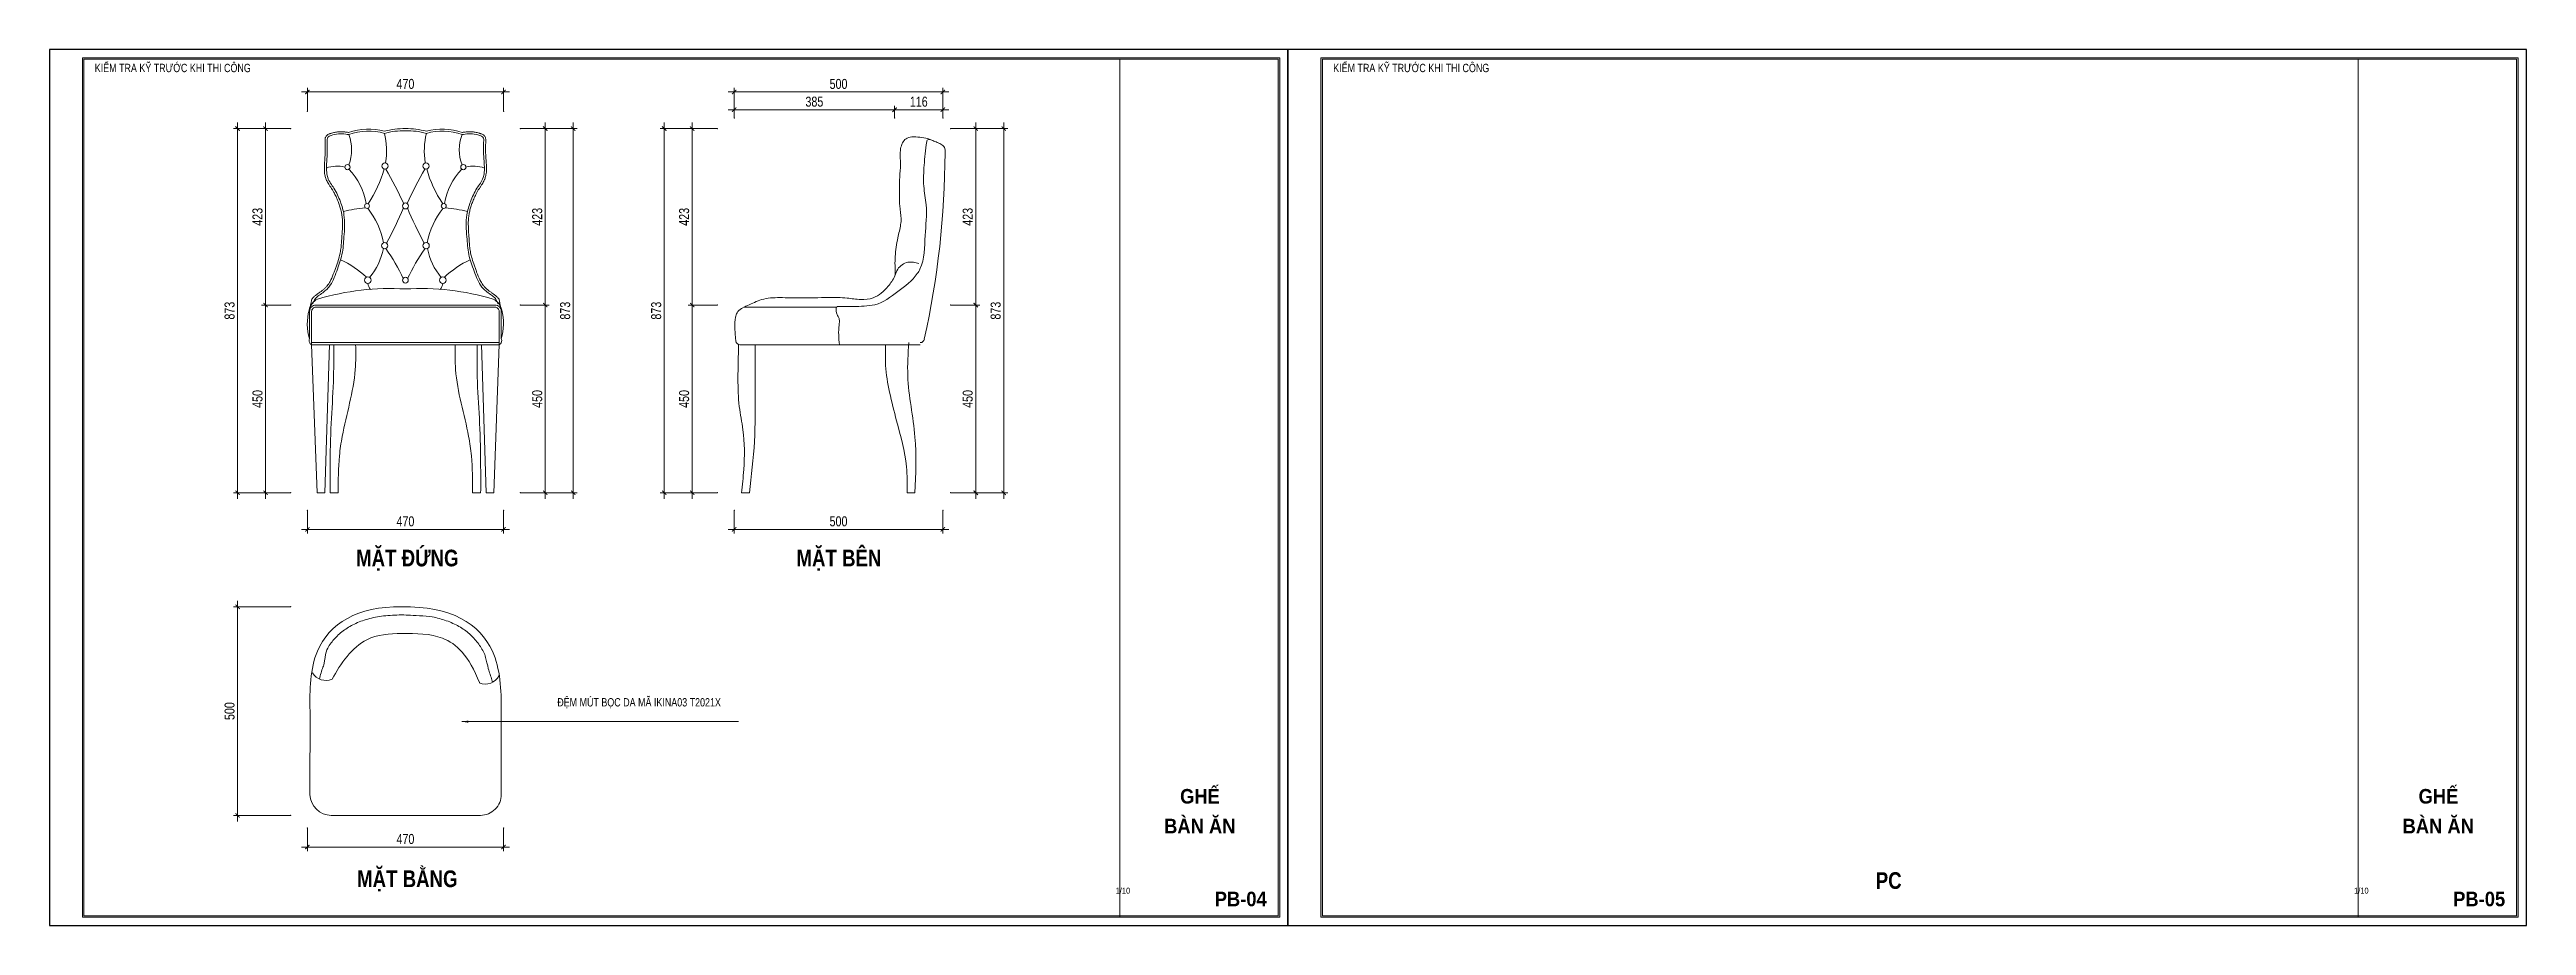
# Model space of a CAD drawing. Header units: millimetres. Extents: x 1589010 to 1594949, y -584021 to -581921.
import ezdxf
from ezdxf.enums import TextEntityAlignment as Align

# ---------------------------------------------------------------- set-up
doc = ezdxf.new("R2010")
doc.units = ezdxf.units.MM
doc.header["$LTSCALE"] = 100
doc.header["$MEASUREMENT"] = 0
doc.layers.get('0').update_dxf_attribs({"lineweight": 13})
doc.layers.add('DWGshare.com_Defpoints_DWGshare.com', color=7, linetype='Continuous', lineweight=13, plot=False)
for name, color, linetype, lineweight in [('DWGshare.com_IKINA -  KICHTHUOC_DWGshare.com', 8, 'Continuous', 13), ('DWGshare.com_IKINA - TEXT_DWGshare.com', 7, 'Continuous', 20), ('DWGshare.com_KICHTHUOC_DWGshare.com', 8, 'Continuous', 13), ('DWGshare.com_NOITHAT_DWGshare.com', 255, 'Continuous', 13)]:
    doc.layers.add(name, color=color, linetype=linetype, lineweight=lineweight)
doc.layers.add('DWGshare.com_IN NHANH_DWGshare.com', color=4, linetype='Continuous')
doc.styles.add('IKINA 1', font='CN-Arial.ttf', dxfattribs={"width": 0.8})
doc.styles.add('IKINA 2', font='arial.ttf', dxfattribs={"width": 0.8})
doc.styles.add('IKINA 3', font='arialbd.ttf', dxfattribs={"width": 0.9})
doc.dimstyles.new('D1-12', dxfattribs={"dimscale": 0.12, "dimtxt": 200, "dimasz": 80, "dimexe": 0.1, "dimexo": 0, "dimgap": 60, "dimtad": 1, "dimdec": 0, "dimzin": 0, "dimdsep": 46, "dimtxsty": 'IKINA 1', "dimblk": 'LTT1', "dimcen": 100, "dimdle": 1.5, "dimclrd": 256, "dimclre": 256, "dimclrt": 7, "dimadec": 0, "dimazin": 0, "dimtfac": 1, "dimtdec": 0, "dimtix": 1, "dimtmove": 2, "dimatfit": 3, "dimfxl": 1, "dimtolj": 1, "dimtzin": 0, "dimlwd": -1, "dimlwe": -1, "dimarcsym": 0})
doc.dimstyles.new('D1-20', dxfattribs={"dimscale": 0.2, "dimtxt": 200, "dimasz": 80, "dimexe": 0.18, "dimexo": 0, "dimgap": 60, "dimtad": 1, "dimdec": 0, "dimzin": 0, "dimdsep": 46, "dimtxsty": 'IKINA 1', "dimblk": 'LTT1', "dimcen": 100, "dimdle": 1.5, "dimclrd": 256, "dimclre": 256, "dimclrt": 7, "dimadec": 0, "dimazin": 0, "dimtfac": 1, "dimtdec": 0, "dimtix": 1, "dimtmove": 2, "dimatfit": 3, "dimfxl": 1, "dimtolj": 1, "dimtzin": 0, "dimlwd": -1, "dimlwe": -1, "dimarcsym": 0})

msp = doc.modelspace()

# ---------------------------------------------------------------- texts
at = {"style": 'IKINA 3', "width": 0.8}
for s, p in [('MẶT ĐỨNG', (1589867.8, -583159.9)), ('MẶT BÊN', (1590902.8, -583159.9)), ('MẶT BẰNG', (1589867.8, -583928.9)), ('PC', (1593420, -583933.1))]:
    msp.add_text(s, height=40, dxfattribs=at).set_placement(p, align=Align.CENTER)
at = {"layer": 'DWGshare.com_IKINA - TEXT_DWGshare.com', "char_height": 20, "width": 553.576, "attachment_point": 1, "style": 'IKINA 1'}
for s, insert in [('KIỂM TRA KỸ TRƯỚC KHI THI CÔNG', (1589118.3, -581955)), ('KIỂM TRA KỸ TRƯỚC KHI THI CÔNG', (1592088, -581955)), ('ĐỆM MÚT BỌC DA MÃ IKINA03 T2021X', (1590227.4, -583475.8))]:
    msp.add_mtext(s, dxfattribs=dict(at, insert=insert))

# ---------------------------------------------------------------- blocks, each defined once
blk = doc.blocks.new('KHUNG A4 1-100')
h = blk.add_hatch(color=256)
h.paths.add_polyline_path([(825, 20766), (29462, 20766), (29462, 234), (825, 234)], flags=16)
h.paths.add_polyline_path([(29498, 199), (789, 199), (789, 20801), (29498, 20801)])
blk.add_line((25662, 20766), (25662, 199))
for points in [[(29498, 199), (789, 199), (789, 20801), (29498, 20801)], [(825, 20766), (29462, 20766), (29462, 234), (825, 234)]]:
    blk.add_lwpolyline(points, close=True)
at = {"layer": 'DWGshare.com_Defpoints_DWGshare.com'}
blk.add_lwpolyline([(0, 21000), (29697, 21000), (29697, 0), (0, 0)], close=True, dxfattribs=at)
blk = doc.blocks.new('LTT1')
at = {"layer": 'DWGshare.com_KICHTHUOC_DWGshare.com'}
for p, q in [((-1.5, 0), (1.5, 0)), ((0, -1), (0, 1))]:
    blk.add_line(p, q, dxfattribs=at)
at = {"layer": 'DWGshare.com_KICHTHUOC_DWGshare.com', "color": 2, "const_width": 0.25}
blk.add_lwpolyline([(-0.53, -0.53), (0.53, 0.53)], dxfattribs=at)
blk = doc.blocks.new('*D2')
at = {"layer": 'DWGshare.com_Defpoints_DWGshare.com', "color": 0, "transparency": 16777216}
for p in [(1589587.9, -582110.4), (1589527.9, -582533.5), (1589587.9, -582533.5)]:
    blk.add_point(p, dxfattribs=at)
at = {"layer": 'DWGshare.com_IKINA -  KICHTHUOC_DWGshare.com', "transparency": 16777216}
for p, q in [((1589587.9, -582110.4), (1589527.9, -582110.4)), ((1589527.9, -582120), (1589527.9, -582523.9)), ((1589587.9, -582533.5), (1589527.9, -582533.5))]:
    blk.add_line(p, q, dxfattribs=at)
at = {"layer": 'DWGshare.com_IKINA -  KICHTHUOC_DWGshare.com', "transparency": 16777216, "xscale": 9.6, "yscale": 9.6, "zscale": 9.6}
for p, rotation in [((1589527.9, -582110.4), 90), ((1589527.9, -582533.5), 270)]:
    blk.add_blockref('LTT1', p, dxfattribs=dict(at, rotation=rotation))
at = {"layer": 'DWGshare.com_IKINA -  KICHTHUOC_DWGshare.com', "color": 7, "transparency": 16777216, "insert": (1589508.7, -582321.9), "char_height": 24, "attachment_point": 5, "rotation": 90, "style": 'IKINA 1'}
blk.add_mtext('\\A1;423', dxfattribs=at)
blk = doc.blocks.new('*D3')
at = {"layer": 'DWGshare.com_Defpoints_DWGshare.com', "color": 0, "transparency": 16777216}
for p in [(1589587.9, -582533.5), (1589527.9, -582983.5), (1589587.9, -582983.5)]:
    blk.add_point(p, dxfattribs=at)
at = {"layer": 'DWGshare.com_IKINA -  KICHTHUOC_DWGshare.com', "transparency": 16777216}
for p, q in [((1589587.9, -582533.5), (1589527.9, -582533.5)), ((1589527.9, -582543.1), (1589527.9, -582973.9)), ((1589587.9, -582983.5), (1589527.9, -582983.5))]:
    blk.add_line(p, q, dxfattribs=at)
at = {"layer": 'DWGshare.com_IKINA -  KICHTHUOC_DWGshare.com', "transparency": 16777216, "xscale": 9.6, "yscale": 9.6, "zscale": 9.6}
for p, rotation in [((1589527.9, -582533.5), 90), ((1589527.9, -582983.5), 270)]:
    blk.add_blockref('LTT1', p, dxfattribs=dict(at, rotation=rotation))
at = {"layer": 'DWGshare.com_IKINA -  KICHTHUOC_DWGshare.com', "color": 7, "transparency": 16777216, "insert": (1589508.7, -582758.5), "char_height": 24, "attachment_point": 5, "rotation": 90, "style": 'IKINA 1'}
blk.add_mtext('\\A1;450', dxfattribs=at)
blk = doc.blocks.new('*D4')
at = {"layer": 'DWGshare.com_Defpoints_DWGshare.com', "color": 0, "transparency": 16777216}
for p in [(1589587.9, -582110.4), (1589460.9, -582983.5), (1589587.9, -582983.5)]:
    blk.add_point(p, dxfattribs=at)
at = {"layer": 'DWGshare.com_IKINA -  KICHTHUOC_DWGshare.com', "transparency": 16777216}
for p, q in [((1589587.9, -582110.4), (1589460.9, -582110.4)), ((1589460.9, -582120), (1589460.9, -582973.9)), ((1589587.9, -582983.5), (1589460.9, -582983.5))]:
    blk.add_line(p, q, dxfattribs=at)
at = {"layer": 'DWGshare.com_IKINA -  KICHTHUOC_DWGshare.com', "transparency": 16777216, "xscale": 9.6, "yscale": 9.6, "zscale": 9.6}
for p, rotation in [((1589460.9, -582110.4), 90), ((1589460.9, -582983.5), 270)]:
    blk.add_blockref('LTT1', p, dxfattribs=dict(at, rotation=rotation))
at = {"layer": 'DWGshare.com_IKINA -  KICHTHUOC_DWGshare.com', "color": 7, "transparency": 16777216, "insert": (1589441.7, -582546.9), "char_height": 24, "attachment_point": 5, "rotation": 90, "style": 'IKINA 1'}
blk.add_mtext('\\A1;873', dxfattribs=at)
blk = doc.blocks.new('*D5')
at = {"layer": 'DWGshare.com_Defpoints_DWGshare.com', "color": 0, "transparency": 16777216}
for p in [(1590138.6, -582110.4), (1590138.6, -582533.5), (1590198.6, -582533.5)]:
    blk.add_point(p, dxfattribs=at)
at = {"layer": 'DWGshare.com_IKINA -  KICHTHUOC_DWGshare.com', "transparency": 16777216}
for p, q in [((1590138.6, -582110.4), (1590198.6, -582110.4)), ((1590198.6, -582120), (1590198.6, -582523.9)), ((1590138.6, -582533.5), (1590198.6, -582533.5))]:
    blk.add_line(p, q, dxfattribs=at)
at = {"layer": 'DWGshare.com_IKINA -  KICHTHUOC_DWGshare.com', "transparency": 16777216, "xscale": 9.6, "yscale": 9.6, "zscale": 9.6}
for p, rotation in [((1590198.6, -582110.4), 90), ((1590198.6, -582533.5), 270)]:
    blk.add_blockref('LTT1', p, dxfattribs=dict(at, rotation=rotation))
at = {"layer": 'DWGshare.com_IKINA -  KICHTHUOC_DWGshare.com', "color": 7, "transparency": 16777216, "insert": (1590179.4, -582321.9), "char_height": 24, "attachment_point": 5, "rotation": 90, "style": 'IKINA 1'}
blk.add_mtext('\\A1;423', dxfattribs=at)
blk = doc.blocks.new('*D6')
at = {"layer": 'DWGshare.com_Defpoints_DWGshare.com', "color": 0, "transparency": 16777216}
for p in [(1590138.6, -582533.5), (1590138.6, -582983.5), (1590198.6, -582983.5)]:
    blk.add_point(p, dxfattribs=at)
at = {"layer": 'DWGshare.com_IKINA -  KICHTHUOC_DWGshare.com', "transparency": 16777216}
for p, q in [((1590138.6, -582533.5), (1590198.6, -582533.5)), ((1590198.6, -582543.1), (1590198.6, -582973.9)), ((1590138.6, -582983.5), (1590198.6, -582983.5))]:
    blk.add_line(p, q, dxfattribs=at)
at = {"layer": 'DWGshare.com_IKINA -  KICHTHUOC_DWGshare.com', "transparency": 16777216, "xscale": 9.6, "yscale": 9.6, "zscale": 9.6}
for p, rotation in [((1590198.6, -582533.5), 90), ((1590198.6, -582983.5), 270)]:
    blk.add_blockref('LTT1', p, dxfattribs=dict(at, rotation=rotation))
at = {"layer": 'DWGshare.com_IKINA -  KICHTHUOC_DWGshare.com', "color": 7, "transparency": 16777216, "insert": (1590179.4, -582758.5), "char_height": 24, "attachment_point": 5, "rotation": 90, "style": 'IKINA 1'}
blk.add_mtext('\\A1;450', dxfattribs=at)
blk = doc.blocks.new('*D7')
at = {"layer": 'DWGshare.com_Defpoints_DWGshare.com', "color": 0, "transparency": 16777216}
for p in [(1590138.6, -582110.4), (1590138.6, -582983.5), (1590265.6, -582983.5)]:
    blk.add_point(p, dxfattribs=at)
at = {"layer": 'DWGshare.com_IKINA -  KICHTHUOC_DWGshare.com', "transparency": 16777216}
for p, q in [((1590138.6, -582110.4), (1590265.6, -582110.4)), ((1590265.6, -582120), (1590265.6, -582973.9)), ((1590138.6, -582983.5), (1590265.6, -582983.5))]:
    blk.add_line(p, q, dxfattribs=at)
at = {"layer": 'DWGshare.com_IKINA -  KICHTHUOC_DWGshare.com', "transparency": 16777216, "xscale": 9.6, "yscale": 9.6, "zscale": 9.6}
for p, rotation in [((1590265.6, -582110.4), 90), ((1590265.6, -582983.5), 270)]:
    blk.add_blockref('LTT1', p, dxfattribs=dict(at, rotation=rotation))
at = {"layer": 'DWGshare.com_IKINA -  KICHTHUOC_DWGshare.com', "color": 7, "transparency": 16777216, "insert": (1590246.4, -582546.9), "char_height": 24, "attachment_point": 5, "rotation": 90, "style": 'IKINA 1'}
blk.add_mtext('\\A1;873', dxfattribs=at)
blk = doc.blocks.new('*D8')
at = {"layer": 'DWGshare.com_Defpoints_DWGshare.com', "color": 0, "transparency": 16777216}
for p in [(1590610.9, -582110.4), (1590550.9, -582533.5), (1590610.9, -582533.5)]:
    blk.add_point(p, dxfattribs=at)
at = {"layer": 'DWGshare.com_IKINA -  KICHTHUOC_DWGshare.com', "transparency": 16777216}
for p, q in [((1590610.9, -582110.4), (1590550.9, -582110.4)), ((1590550.9, -582120), (1590550.9, -582523.9)), ((1590610.9, -582533.5), (1590550.9, -582533.5))]:
    blk.add_line(p, q, dxfattribs=at)
at = {"layer": 'DWGshare.com_IKINA -  KICHTHUOC_DWGshare.com', "transparency": 16777216, "xscale": 9.6, "yscale": 9.6, "zscale": 9.6}
for p, rotation in [((1590550.9, -582110.4), 90), ((1590550.9, -582533.5), 270)]:
    blk.add_blockref('LTT1', p, dxfattribs=dict(at, rotation=rotation))
at = {"layer": 'DWGshare.com_IKINA -  KICHTHUOC_DWGshare.com', "color": 7, "transparency": 16777216, "insert": (1590531.7, -582321.9), "char_height": 24, "attachment_point": 5, "rotation": 90, "style": 'IKINA 1'}
blk.add_mtext('\\A1;423', dxfattribs=at)
blk = doc.blocks.new('*D9')
at = {"layer": 'DWGshare.com_Defpoints_DWGshare.com', "color": 0, "transparency": 16777216}
for p in [(1590610.9, -582533.5), (1590550.9, -582983.5), (1590610.9, -582983.5)]:
    blk.add_point(p, dxfattribs=at)
at = {"layer": 'DWGshare.com_IKINA -  KICHTHUOC_DWGshare.com', "transparency": 16777216}
for p, q in [((1590610.9, -582533.5), (1590550.9, -582533.5)), ((1590550.9, -582543.1), (1590550.9, -582973.9)), ((1590610.9, -582983.5), (1590550.9, -582983.5))]:
    blk.add_line(p, q, dxfattribs=at)
at = {"layer": 'DWGshare.com_IKINA -  KICHTHUOC_DWGshare.com', "transparency": 16777216, "xscale": 9.6, "yscale": 9.6, "zscale": 9.6}
for p, rotation in [((1590550.9, -582533.5), 90), ((1590550.9, -582983.5), 270)]:
    blk.add_blockref('LTT1', p, dxfattribs=dict(at, rotation=rotation))
at = {"layer": 'DWGshare.com_IKINA -  KICHTHUOC_DWGshare.com', "color": 7, "transparency": 16777216, "insert": (1590531.7, -582758.5), "char_height": 24, "attachment_point": 5, "rotation": 90, "style": 'IKINA 1'}
blk.add_mtext('\\A1;450', dxfattribs=at)
blk = doc.blocks.new('*D10')
at = {"layer": 'DWGshare.com_Defpoints_DWGshare.com', "color": 0, "transparency": 16777216}
for p in [(1590610.9, -582110.4), (1590483.9, -582983.5), (1590610.9, -582983.5)]:
    blk.add_point(p, dxfattribs=at)
at = {"layer": 'DWGshare.com_IKINA -  KICHTHUOC_DWGshare.com', "transparency": 16777216}
for p, q in [((1590610.9, -582110.4), (1590483.9, -582110.4)), ((1590483.9, -582120), (1590483.9, -582973.9)), ((1590610.9, -582983.5), (1590483.9, -582983.5))]:
    blk.add_line(p, q, dxfattribs=at)
at = {"layer": 'DWGshare.com_IKINA -  KICHTHUOC_DWGshare.com', "transparency": 16777216, "xscale": 9.6, "yscale": 9.6, "zscale": 9.6}
for p, rotation in [((1590483.9, -582110.4), 90), ((1590483.9, -582983.5), 270)]:
    blk.add_blockref('LTT1', p, dxfattribs=dict(at, rotation=rotation))
at = {"layer": 'DWGshare.com_IKINA -  KICHTHUOC_DWGshare.com', "color": 7, "transparency": 16777216, "insert": (1590464.7, -582546.9), "char_height": 24, "attachment_point": 5, "rotation": 90, "style": 'IKINA 1'}
blk.add_mtext('\\A1;873', dxfattribs=at)
blk = doc.blocks.new('*D11')
at = {"layer": 'DWGshare.com_Defpoints_DWGshare.com', "color": 0, "transparency": 16777216}
for p in [(1591170.9, -582110.4), (1591170.9, -582533.5), (1591230.9, -582533.5)]:
    blk.add_point(p, dxfattribs=at)
at = {"layer": 'DWGshare.com_IKINA -  KICHTHUOC_DWGshare.com', "transparency": 16777216}
for p, q in [((1591170.9, -582110.4), (1591230.9, -582110.4)), ((1591230.9, -582120), (1591230.9, -582523.9)), ((1591170.9, -582533.5), (1591230.9, -582533.5))]:
    blk.add_line(p, q, dxfattribs=at)
at = {"layer": 'DWGshare.com_IKINA -  KICHTHUOC_DWGshare.com', "transparency": 16777216, "xscale": 9.6, "yscale": 9.6, "zscale": 9.6}
for p, rotation in [((1591230.9, -582110.4), 90), ((1591230.9, -582533.5), 270)]:
    blk.add_blockref('LTT1', p, dxfattribs=dict(at, rotation=rotation))
at = {"layer": 'DWGshare.com_IKINA -  KICHTHUOC_DWGshare.com', "color": 7, "transparency": 16777216, "insert": (1591211.7, -582321.9), "char_height": 24, "attachment_point": 5, "rotation": 90, "style": 'IKINA 1'}
blk.add_mtext('\\A1;423', dxfattribs=at)
blk = doc.blocks.new('*D12')
at = {"layer": 'DWGshare.com_Defpoints_DWGshare.com', "color": 0, "transparency": 16777216}
for p in [(1591170.9, -582533.5), (1591170.9, -582983.5), (1591230.9, -582983.5)]:
    blk.add_point(p, dxfattribs=at)
at = {"layer": 'DWGshare.com_IKINA -  KICHTHUOC_DWGshare.com', "transparency": 16777216}
for p, q in [((1591170.9, -582533.5), (1591230.9, -582533.5)), ((1591230.9, -582543.1), (1591230.9, -582973.9)), ((1591170.9, -582983.5), (1591230.9, -582983.5))]:
    blk.add_line(p, q, dxfattribs=at)
at = {"layer": 'DWGshare.com_IKINA -  KICHTHUOC_DWGshare.com', "transparency": 16777216, "xscale": 9.6, "yscale": 9.6, "zscale": 9.6}
for p, rotation in [((1591230.9, -582533.5), 90), ((1591230.9, -582983.5), 270)]:
    blk.add_blockref('LTT1', p, dxfattribs=dict(at, rotation=rotation))
at = {"layer": 'DWGshare.com_IKINA -  KICHTHUOC_DWGshare.com', "color": 7, "transparency": 16777216, "insert": (1591211.7, -582758.5), "char_height": 24, "attachment_point": 5, "rotation": 90, "style": 'IKINA 1'}
blk.add_mtext('\\A1;450', dxfattribs=at)
blk = doc.blocks.new('*D13')
at = {"layer": 'DWGshare.com_Defpoints_DWGshare.com', "color": 0, "transparency": 16777216}
for p in [(1591170.9, -582110.4), (1591170.9, -582983.5), (1591297.9, -582983.5)]:
    blk.add_point(p, dxfattribs=at)
at = {"layer": 'DWGshare.com_IKINA -  KICHTHUOC_DWGshare.com', "transparency": 16777216}
for p, q in [((1591170.9, -582110.4), (1591297.9, -582110.4)), ((1591297.9, -582120), (1591297.9, -582973.9)), ((1591170.9, -582983.5), (1591297.9, -582983.5))]:
    blk.add_line(p, q, dxfattribs=at)
at = {"layer": 'DWGshare.com_IKINA -  KICHTHUOC_DWGshare.com', "transparency": 16777216, "xscale": 9.6, "yscale": 9.6, "zscale": 9.6}
for p, rotation in [((1591297.9, -582110.4), 90), ((1591297.9, -582983.5), 270)]:
    blk.add_blockref('LTT1', p, dxfattribs=dict(at, rotation=rotation))
at = {"layer": 'DWGshare.com_IKINA -  KICHTHUOC_DWGshare.com', "color": 7, "transparency": 16777216, "insert": (1591278.7, -582546.9), "char_height": 24, "attachment_point": 5, "rotation": 90, "style": 'IKINA 1'}
blk.add_mtext('\\A1;873', dxfattribs=at)
blk = doc.blocks.new('*D14')
at = {"layer": 'DWGshare.com_Defpoints_DWGshare.com', "color": 0, "transparency": 16777216}
for p in [(1590098.5, -582022.6), (1589628.1, -582068.6), (1590098.5, -582068.6)]:
    blk.add_point(p, dxfattribs=at)
at = {"layer": 'DWGshare.com_IKINA -  KICHTHUOC_DWGshare.com', "transparency": 16777216}
for p, q in [((1589628.1, -582068.6), (1589628.1, -582022.6)), ((1589637.7, -582022.6), (1590088.9, -582022.6)), ((1590098.5, -582068.6), (1590098.5, -582022.6))]:
    blk.add_line(p, q, dxfattribs=at)
at = {"layer": 'DWGshare.com_IKINA -  KICHTHUOC_DWGshare.com', "transparency": 16777216, "xscale": 9.6, "yscale": 9.6, "zscale": 9.6, "rotation": 180}
blk.add_blockref('LTT1', (1589628.1, -582022.6), dxfattribs=at)
at = {"layer": 'DWGshare.com_IKINA -  KICHTHUOC_DWGshare.com', "transparency": 16777216, "xscale": 9.6, "yscale": 9.6, "zscale": 9.6}
blk.add_blockref('LTT1', (1590098.5, -582022.6), dxfattribs=at)
at = {"layer": 'DWGshare.com_IKINA -  KICHTHUOC_DWGshare.com', "color": 7, "transparency": 16777216, "insert": (1589863.3, -582003.4), "char_height": 24, "attachment_point": 5, "style": 'IKINA 1'}
blk.add_mtext('\\A1;470', dxfattribs=at)
blk = doc.blocks.new('*D15')
at = {"layer": 'DWGshare.com_Defpoints_DWGshare.com', "color": 0, "transparency": 16777216}
for p in [(1589628.1, -583025.3), (1590098.5, -583025.3), (1590098.5, -583071.3)]:
    blk.add_point(p, dxfattribs=at)
at = {"layer": 'DWGshare.com_IKINA -  KICHTHUOC_DWGshare.com', "transparency": 16777216}
for p, q in [((1589628.1, -583025.3), (1589628.1, -583071.3)), ((1590098.5, -583025.3), (1590098.5, -583071.3)), ((1589637.7, -583071.3), (1590088.9, -583071.3))]:
    blk.add_line(p, q, dxfattribs=at)
at = {"layer": 'DWGshare.com_IKINA -  KICHTHUOC_DWGshare.com', "transparency": 16777216, "xscale": 9.6, "yscale": 9.6, "zscale": 9.6, "rotation": 180}
blk.add_blockref('LTT1', (1589628.1, -583071.3), dxfattribs=at)
at = {"layer": 'DWGshare.com_IKINA -  KICHTHUOC_DWGshare.com', "transparency": 16777216, "xscale": 9.6, "yscale": 9.6, "zscale": 9.6}
blk.add_blockref('LTT1', (1590098.5, -583071.3), dxfattribs=at)
at = {"layer": 'DWGshare.com_IKINA -  KICHTHUOC_DWGshare.com', "color": 7, "transparency": 16777216, "insert": (1589863.3, -583052.1), "char_height": 24, "attachment_point": 5, "style": 'IKINA 1'}
blk.add_mtext('\\A1;470', dxfattribs=at)
blk = doc.blocks.new('*D16')
at = {"layer": 'DWGshare.com_Defpoints_DWGshare.com', "color": 0, "transparency": 16777216}
for p in [(1590651.6, -582085.1), (1591036.3, -582065.1), (1591036.3, -582085.1)]:
    blk.add_point(p, dxfattribs=at)
at = {"layer": 'DWGshare.com_IKINA -  KICHTHUOC_DWGshare.com', "transparency": 16777216}
for p, q in [((1590651.6, -582085.1), (1590651.6, -582065.1)), ((1590661.2, -582065.1), (1591026.7, -582065.1)), ((1591036.3, -582085.1), (1591036.3, -582065.1))]:
    blk.add_line(p, q, dxfattribs=at)
at = {"layer": 'DWGshare.com_IKINA -  KICHTHUOC_DWGshare.com', "transparency": 16777216, "xscale": 9.6, "yscale": 9.6, "zscale": 9.6, "rotation": 180}
blk.add_blockref('LTT1', (1590651.6, -582065.1), dxfattribs=at)
at = {"layer": 'DWGshare.com_IKINA -  KICHTHUOC_DWGshare.com', "transparency": 16777216, "xscale": 9.6, "yscale": 9.6, "zscale": 9.6}
blk.add_blockref('LTT1', (1591036.3, -582065.1), dxfattribs=at)
at = {"layer": 'DWGshare.com_IKINA -  KICHTHUOC_DWGshare.com', "color": 7, "transparency": 16777216, "insert": (1590843.9, -582045.9), "char_height": 24, "attachment_point": 5, "style": 'IKINA 1'}
blk.add_mtext('\\A1;385', dxfattribs=at)
blk = doc.blocks.new('*D17')
at = {"layer": 'DWGshare.com_Defpoints_DWGshare.com', "color": 0, "transparency": 16777216}
for p in [(1591036.3, -582085.1), (1591152, -582065.1), (1591152, -582085.1)]:
    blk.add_point(p, dxfattribs=at)
at = {"layer": 'DWGshare.com_IKINA -  KICHTHUOC_DWGshare.com', "transparency": 16777216}
for p, q in [((1591036.3, -582085.1), (1591036.3, -582065.1)), ((1591045.9, -582065.1), (1591142.4, -582065.1)), ((1591152, -582085.1), (1591152, -582065.1))]:
    blk.add_line(p, q, dxfattribs=at)
at = {"layer": 'DWGshare.com_IKINA -  KICHTHUOC_DWGshare.com', "transparency": 16777216, "xscale": 9.6, "yscale": 9.6, "zscale": 9.6, "rotation": 180}
blk.add_blockref('LTT1', (1591036.3, -582065.1), dxfattribs=at)
at = {"layer": 'DWGshare.com_IKINA -  KICHTHUOC_DWGshare.com', "transparency": 16777216, "xscale": 9.6, "yscale": 9.6, "zscale": 9.6}
blk.add_blockref('LTT1', (1591152, -582065.1), dxfattribs=at)
at = {"layer": 'DWGshare.com_IKINA -  KICHTHUOC_DWGshare.com', "color": 7, "transparency": 16777216, "insert": (1591094.2, -582045.9), "char_height": 24, "attachment_point": 5, "style": 'IKINA 1'}
blk.add_mtext('\\A1;116', dxfattribs=at)
blk = doc.blocks.new('*D18')
at = {"layer": 'DWGshare.com_Defpoints_DWGshare.com', "color": 0, "transparency": 16777216}
for p in [(1591152, -582022.6), (1590651.6, -582085.1), (1591152, -582085.1)]:
    blk.add_point(p, dxfattribs=at)
at = {"layer": 'DWGshare.com_IKINA -  KICHTHUOC_DWGshare.com', "transparency": 16777216}
for p, q in [((1590651.6, -582085.1), (1590651.6, -582022.6)), ((1590661.2, -582022.6), (1591142.4, -582022.6)), ((1591152, -582085.1), (1591152, -582022.6))]:
    blk.add_line(p, q, dxfattribs=at)
at = {"layer": 'DWGshare.com_IKINA -  KICHTHUOC_DWGshare.com', "transparency": 16777216, "xscale": 9.6, "yscale": 9.6, "zscale": 9.6, "rotation": 180}
blk.add_blockref('LTT1', (1590651.6, -582022.6), dxfattribs=at)
at = {"layer": 'DWGshare.com_IKINA -  KICHTHUOC_DWGshare.com', "transparency": 16777216, "xscale": 9.6, "yscale": 9.6, "zscale": 9.6}
blk.add_blockref('LTT1', (1591152, -582022.6), dxfattribs=at)
at = {"layer": 'DWGshare.com_IKINA -  KICHTHUOC_DWGshare.com', "color": 7, "transparency": 16777216, "insert": (1590901.8, -582003.4), "char_height": 24, "attachment_point": 5, "style": 'IKINA 1'}
blk.add_mtext('\\A1;500', dxfattribs=at)
blk = doc.blocks.new('*D19')
at = {"layer": 'DWGshare.com_Defpoints_DWGshare.com', "color": 0, "transparency": 16777216}
for p in [(1590651.6, -583025.3), (1591152, -583025.3), (1591152, -583071.3)]:
    blk.add_point(p, dxfattribs=at)
at = {"layer": 'DWGshare.com_IKINA -  KICHTHUOC_DWGshare.com', "transparency": 16777216}
for p, q in [((1590651.6, -583025.3), (1590651.6, -583071.3)), ((1591152, -583025.3), (1591152, -583071.3)), ((1590661.2, -583071.3), (1591142.4, -583071.3))]:
    blk.add_line(p, q, dxfattribs=at)
at = {"layer": 'DWGshare.com_IKINA -  KICHTHUOC_DWGshare.com', "transparency": 16777216, "xscale": 9.6, "yscale": 9.6, "zscale": 9.6, "rotation": 180}
blk.add_blockref('LTT1', (1590651.6, -583071.3), dxfattribs=at)
at = {"layer": 'DWGshare.com_IKINA -  KICHTHUOC_DWGshare.com', "transparency": 16777216, "xscale": 9.6, "yscale": 9.6, "zscale": 9.6}
blk.add_blockref('LTT1', (1591152, -583071.3), dxfattribs=at)
at = {"layer": 'DWGshare.com_IKINA -  KICHTHUOC_DWGshare.com', "color": 7, "transparency": 16777216, "insert": (1590901.8, -583052.1), "char_height": 24, "attachment_point": 5, "style": 'IKINA 1'}
blk.add_mtext('\\A1;500', dxfattribs=at)
blk = doc.blocks.new('*D20')
at = {"layer": 'DWGshare.com_Defpoints_DWGshare.com', "color": 0, "transparency": 16777216}
for p in [(1589628.1, -583786.8), (1590098.5, -583786.8), (1590098.5, -583832.8)]:
    blk.add_point(p, dxfattribs=at)
at = {"layer": 'DWGshare.com_IKINA -  KICHTHUOC_DWGshare.com', "transparency": 16777216}
for p, q in [((1589628.1, -583786.8), (1589628.1, -583832.8)), ((1589637.7, -583832.8), (1590088.9, -583832.8)), ((1590098.5, -583786.8), (1590098.5, -583832.8))]:
    blk.add_line(p, q, dxfattribs=at)
at = {"layer": 'DWGshare.com_IKINA -  KICHTHUOC_DWGshare.com', "transparency": 16777216, "xscale": 9.6, "yscale": 9.6, "zscale": 9.6, "rotation": 180}
blk.add_blockref('LTT1', (1589628.1, -583832.8), dxfattribs=at)
at = {"layer": 'DWGshare.com_IKINA -  KICHTHUOC_DWGshare.com', "transparency": 16777216, "xscale": 9.6, "yscale": 9.6, "zscale": 9.6}
blk.add_blockref('LTT1', (1590098.5, -583832.8), dxfattribs=at)
at = {"layer": 'DWGshare.com_IKINA -  KICHTHUOC_DWGshare.com', "color": 7, "transparency": 16777216, "insert": (1589863.3, -583813.6), "char_height": 24, "attachment_point": 5, "style": 'IKINA 1'}
blk.add_mtext('\\A1;470', dxfattribs=at)
blk = doc.blocks.new('*D21')
at = {"layer": 'DWGshare.com_Defpoints_DWGshare.com', "color": 0, "transparency": 16777216}
for p in [(1589587.9, -583256.9), (1589460.9, -583756.9), (1589587.9, -583756.9)]:
    blk.add_point(p, dxfattribs=at)
at = {"layer": 'DWGshare.com_IKINA -  KICHTHUOC_DWGshare.com', "transparency": 16777216}
for p, q in [((1589587.9, -583256.9), (1589460.9, -583256.9)), ((1589460.9, -583266.5), (1589460.9, -583747.3)), ((1589587.9, -583756.9), (1589460.9, -583756.9))]:
    blk.add_line(p, q, dxfattribs=at)
at = {"layer": 'DWGshare.com_IKINA -  KICHTHUOC_DWGshare.com', "transparency": 16777216, "xscale": 9.6, "yscale": 9.6, "zscale": 9.6}
for p, rotation in [((1589460.9, -583256.9), 90), ((1589460.9, -583756.9), 270)]:
    blk.add_blockref('LTT1', p, dxfattribs=dict(at, rotation=rotation))
at = {"layer": 'DWGshare.com_IKINA -  KICHTHUOC_DWGshare.com', "color": 7, "transparency": 16777216, "insert": (1589441.7, -583506.9), "char_height": 24, "attachment_point": 5, "rotation": 90, "style": 'IKINA 1'}
blk.add_mtext('\\A1;500', dxfattribs=at)

# ---------------------------------------------------------------- dimensions: what is measured, and where the dimension line sits
at = {"layer": 'DWGshare.com_IKINA -  KICHTHUOC_DWGshare.com'}
for base, p1, p2, picture, middle in [((1590098.5, -582022.6), (1589628.1, -582068.6), (1590098.5, -582068.6), '*D14', (1589863.3, -582003.4)), ((1591152, -582022.6), (1590651.6, -582085.1), (1591152, -582085.1), '*D18', (1590901.8, -582003.4)), ((1591036.3, -582065.1), (1590651.6, -582085.1), (1591036.3, -582085.1), '*D16', (1590843.9, -582045.9)), ((1591152, -582065.1), (1591036.3, -582085.1), (1591152, -582085.1), '*D17', (1591094.2, -582045.9)), ((1590098.5, -583071.3), (1589628.1, -583025.3), (1590098.5, -583025.3), '*D15', (1589863.3, -583052.1)), ((1591152, -583071.3), (1590651.6, -583025.3), (1591152, -583025.3), '*D19', (1590901.8, -583052.1)), ((1590098.5, -583832.8), (1589628.1, -583786.8), (1590098.5, -583786.8), '*D20', (1589863.3, -583813.6))]:
    dim = msp.add_linear_dim(base=base, p1=p1, p2=p2, dimstyle='D1-12', dxfattribs=at)
    dim.commit()
    dim.dimension.update_dxf_attribs({"geometry": picture, "text_midpoint": middle})
for base, p1, p2, picture, middle in [((1589460.9, -582983.5), (1589587.9, -582110.4), (1589587.9, -582983.5), '*D4', (1589441.7, -582546.9)), ((1589527.9, -582533.5), (1589587.9, -582110.4), (1589587.9, -582533.5), '*D2', (1589508.7, -582321.9)), ((1590198.6, -582533.5), (1590138.6, -582110.4), (1590138.6, -582533.5), '*D5', (1590179.4, -582321.9)), ((1590265.6, -582983.5), (1590138.6, -582110.4), (1590138.6, -582983.5), '*D7', (1590246.4, -582546.9)), ((1590483.9, -582983.5), (1590610.9, -582110.4), (1590610.9, -582983.5), '*D10', (1590464.7, -582546.9)), ((1590550.9, -582533.5), (1590610.9, -582110.4), (1590610.9, -582533.5), '*D8', (1590531.7, -582321.9)), ((1591230.9, -582533.5), (1591170.9, -582110.4), (1591170.9, -582533.5), '*D11', (1591211.7, -582321.9)), ((1591297.9, -582983.5), (1591170.9, -582110.4), (1591170.9, -582983.5), '*D13', (1591278.7, -582546.9)), ((1589527.9, -582983.5), (1589587.9, -582533.5), (1589587.9, -582983.5), '*D3', (1589508.7, -582758.5)), ((1590198.6, -582983.5), (1590138.6, -582533.5), (1590138.6, -582983.5), '*D6', (1590179.4, -582758.5)), ((1590550.9, -582983.5), (1590610.9, -582533.5), (1590610.9, -582983.5), '*D9', (1590531.7, -582758.5)), ((1591230.9, -582983.5), (1591170.9, -582533.5), (1591170.9, -582983.5), '*D12', (1591211.7, -582758.5)), ((1589460.9, -583756.9), (1589587.9, -583256.9), (1589587.9, -583756.9), '*D21', (1589441.7, -583506.9))]:
    dim = msp.add_linear_dim(base=base, p1=p1, p2=p2, angle=90, dimstyle='D1-12', dxfattribs=at)
    dim.commit()
    dim.dimension.update_dxf_attribs({"geometry": picture, "text_midpoint": middle})

# ---------------------------------------------------------------- linework, layer by layer
at = {"layer": 'DWGshare.com_IN NHANH_DWGshare.com'}
for points in [[(1589009.9, -584020.8), (1591979.6, -584020.8), (1591979.6, -581920.8), (1589009.9, -581920.8)], [(1591979.6, -584020.8), (1594949.3, -584020.8), (1594949.3, -581920.8), (1591979.6, -581920.8)]]:
    msp.add_lwpolyline(points, close=True, dxfattribs=at)
at = {"layer": 'DWGshare.com_NOITHAT_DWGshare.com'}
for p, q in [((1590897.2, -582538.5), (1590674.6, -582538.5)), ((1589638.4, -582628.2), (1589651.5, -582983.5)), ((1589680.9, -582628.2), (1589669.8, -582983.5)), ((1590045.6, -582628.2), (1590056.7, -582983.5)), ((1590088.1, -582628.2), (1590075, -582983.5)), ((1590665.5, -582628.5), (1591097.7, -582628.5)), ((1590669.5, -582983.5), (1590688.2, -582983.5)), ((1591066.2, -582983.5), (1591085.1, -582983.5))]:
    msp.add_line(p, q, dxfattribs=at)
for points in [[(1589633.4, -582614.4), (1589633.4, -582548.5, -0.414214), (1589648.4, -582533.5), (1589863.3, -582533.5)], [(1590093.1, -582614.4), (1590093.1, -582548.5, 0.414214), (1590078.1, -582533.5), (1589863.3, -582533.5)], [(1589638.4, -582628.2), (1589638.4, -582548.5, -0.414214), (1589648.4, -582538.5), (1589863.3, -582538.5)], [(1590088.1, -582628.2), (1590088.1, -582548.5, 0.414214), (1590078.1, -582538.5), (1589863.3, -582538.5)], [(1589634.6, -583506.6), (1589634.4, -583707.1, 0.399646), (1589685.4, -583756.9), (1590043.1, -583756.9, 0.414214), (1590093.1, -583706.9), (1590092.9, -583506.6)]]:
    msp.add_lwpolyline(points, format="xyb", dxfattribs=at)
for points in [[(1589638.4, -582623.5), (1589863.3, -582623.5)], [(1589638.4, -582628.5), (1589863.3, -582628.5)], [(1590088.1, -582623.5), (1589863.3, -582623.5)], [(1590088.1, -582628.5), (1589863.3, -582628.5)], [(1589651.5, -582983.5), (1589669.8, -582983.5)], [(1589651.5, -582983.5), (1589669.8, -582983.5)], [(1589682.8, -582983.5), (1589702, -582983.5)], [(1589682.8, -582983.5), (1589702, -582983.5)], [(1590043.7, -582983.5), (1590024.5, -582983.5)], [(1590043.7, -582983.5), (1590024.5, -582983.5)], [(1590075, -582983.5), (1590056.7, -582983.5)], [(1590075, -582983.5), (1590056.7, -582983.5)]]:
    msp.add_lwpolyline(points, dxfattribs=at)
for centre, radius in [((1589724.3, -582202.8), 6.22), ((1589814.1, -582200.1), 7.54), ((1589912.4, -582200.1), 7.54), ((1590002.2, -582202.8), 6.22), ((1589771.2, -582295.9), 5.94), ((1589955.3, -582295.9), 5.94), ((1589813.6, -582391.1), 7.54), ((1589912.9, -582391.1), 7.54), ((1589773.4, -582473.8), 7.92), ((1589953.1, -582473.8), 7.92)]:
    msp.add_circle(centre, radius, dxfattribs=at)
for centre, radius, start, end in [((1589774.9, -582252.2), 140.9, 74.31645, 109.87468), ((1589774.9, -582252.2), 135.9, 73.74352, 110.42042), ((1589860.4, -582296.7), 181.3, 89.10956, 105.19346), ((1589860.4, -582296.7), 186.3, 89.10956, 104.76199), ((1589866.1, -582296.7), 186.3, 75.23801, 90.89044), ((1589866.1, -582296.7), 181.3, 74.80654, 90.89044), ((1589951.6, -582252.2), 140.9, 70.12532, 105.68355), ((1589951.6, -582252.2), 135.9, 69.57958, 106.25648), ((1589633.9, -582161.1), 100.3, 338.94246, 21.15357), ((1589644.3, -582163.2), 173.6, 350.48658, 13.82049), ((1590082.2, -582163.2), 173.6, 166.17951, 189.51342), ((1590092.7, -582161.1), 100.3, 158.84643, 201.05754), ((1589075.5, -582162.9), 2081.7, 347.4611, 359.84199), ((1589699.3, -582271.7), 71.4, 74.76121, 110.92201), ((1589622.5, -582312.8), 148.5, 8.74257, 44.88215), ((1589535.6, -582130), 287.3, 326.07294, 344.41366), ((1588856.2, -582755), 1105.5, 24.87086, 29.70105), ((1590870.3, -582755), 1105.5, 150.29895, 155.12914), ((1590191, -582130), 287.3, 195.58634, 213.92706), ((1590104, -582312.8), 148.5, 135.11785, 171.25743), ((1590027.2, -582271.7), 71.4, 69.07799, 105.23879), ((1589863.3, -582295.8), 7.09, 90, 270), ((1589863.3, -582295.8), 7.09, 270, 90), ((1589795, -582609.1), 310.3, 95.17004, 105.03398), ((1589621.1, -582420.9), 193.3, 10.9743, 38.15622), ((1589057, -581967.7), 867.9, 331.26306, 337.45639), ((1590669.5, -581967.7), 867.9, 202.54361, 208.73694), ((1590105.4, -582420.9), 193.3, 141.84378, 169.0257), ((1589931.5, -582609.1), 310.3, 74.96602, 84.82996), ((1589662.4, -582369.8), 150.6, 319.78758, 349.21934), ((1589440.2, -582666.2), 461.8, 25.1386, 35.4747), ((1590286.4, -582666.2), 461.8, 144.5253, 154.8614), ((1590064.1, -582369.8), 150.6, 190.78066, 220.21242), ((1589612, -582632.8), 229.1, 46.4557, 65.23221), ((1589863.3, -582473.8), 6.95, 90, 270), ((1589863.3, -582473.8), 6.95, 270, 90), ((1590114.6, -582632.8), 229.1, 114.76779, 133.5443), ((1589669.1, -582553.1), 37.7, 115.87793, 168.06665), ((1589826.6, -583101.3), 607.5, 86.5409, 106.64061), ((1589800.9, -582477.7), 27.7, 188.27196, 220.64315), ((1589899.9, -583101.3), 607.5, 73.35939, 93.4591), ((1589925.7, -582477.7), 27.7, 319.35685, 351.72804), ((1590057.4, -582553.1), 37.7, 11.93335, 64.12207), ((1589755.5, -582577.8), 127.5, 165.26572, 196.72177), ((1589971, -582577.8), 127.5, 343.27823, 14.73428), ((1589642.8, -582619), 10.4, 154.09971, 245.2467), ((1590083.7, -582619), 10.4, 294.7533, 25.90029), ((1590665.5, -582618.5), 10, 185.73672, 270), ((1591097.7, -582613.5), 10, 270, 351.92647), ((1589672.5, -583395.6), 37.9, 211.21804, 293.11404), ((1590054.8, -583404.5), 37.8, 247.29191, 332.68273)]:
    msp.add_arc(centre, radius, start, end, dxfattribs=at)
for points, knots in [([(1589634.6, -582539.3), (1589636.7, -582528.3), (1589636.9, -582527.7), (1589637.4, -582526.8), (1589637.7, -582526.4), (1589638.1, -582520.5), (1589638.4, -582520.1), (1589639.2, -582518.9), (1589639.7, -582518.1), (1589641.7, -582515.6), (1589643.3, -582514), (1589646.5, -582511.1), (1589648.2, -582509.8), (1589651.6, -582507.3), (1589653.3, -582506.1), (1589656, -582504.3), (1589657, -582503.6), (1589659, -582502.2), (1589659.9, -582501.5), (1589662.8, -582499.4), (1589664.6, -582498), (1589668.1, -582495), (1589669.8, -582493.5), (1589673, -582490.4), (1589674.4, -582488.8), (1589677, -582485.6), (1589678.2, -582484), (1589680.5, -582480.6), (1589681.6, -582478.8), (1589685.5, -582471.6), (1589688, -582465.8), (1589691.3, -582457.3), (1589692.2, -582454.9), (1589693.6, -582451), (1589694.2, -582449.5), (1589695.3, -582446.5), (1589695.8, -582445.1), (1589697.4, -582440.7), (1589698.4, -582437.8), (1589701.4, -582429.1), (1589703.3, -582423.4), (1589705.2, -582415.7), (1589705.7, -582413.8), (1589706.6, -582409.7), (1589707, -582407.5), (1589707.8, -582403.1), (1589708.1, -582400.9), (1589709, -582394.2), (1589709.4, -582389.7), (1589710.1, -582381.8), (1589710.3, -582378.5), (1589710.7, -582373.3), (1589710.8, -582371.5), (1589711.3, -582365.5), (1589711.6, -582361.3), (1589712.3, -582349.2), (1589712.7, -582341.4), (1589712.4, -582330.6), (1589712.2, -582327.5), (1589711.7, -582322.5), (1589711.4, -582320.4), (1589710.9, -582316.7), (1589710.6, -582315), (1589709.9, -582311.5), (1589709.5, -582309.7), (1589708.2, -582304.5), (1589707.2, -582301.1), (1589705.1, -582294.3), (1589703.9, -582291.1), (1589701.3, -582284), (1589699.8, -582280.1), (1589696.5, -582272.6), (1589694.8, -582268.9), (1589691.7, -582263.2), (1589690.6, -582261), (1589688.8, -582258), (1589688.2, -582257.1), (1589686.6, -582254.5), (1589685.4, -582252.8), (1589683, -582249.2), (1589681.8, -582247.4), (1589678.8, -582242.7), (1589677, -582239.8), (1589674.7, -582235.5), (1589674.1, -582234.1), (1589673.1, -582231.8), (1589672.7, -582230.7), (1589671.8, -582228.3), (1589671.4, -582227), (1589670.7, -582224.2), (1589670.4, -582222.8), (1589669.7, -582219.1), (1589669.4, -582216.8), (1589669, -582212.1), (1589668.9, -582209.8), (1589668.8, -582202.6), (1589669.1, -582197.7), (1589669.5, -582191.3), (1589669.6, -582189.6), (1589669.9, -582186.2), (1589670, -582184.6), (1589670.3, -582179.6), (1589670.5, -582176.4), (1589670.9, -582166.5), (1589671.1, -582159.9), (1589671, -582151.6), (1589670.9, -582150.3), (1589670.9, -582148), (1589670.8, -582147), (1589670.8, -582145.2), (1589670.7, -582144.3), (1589670.7, -582142.9), (1589670.6, -582142.5), (1589670.6, -582141.6), (1589670.6, -582141.1), (1589670.5, -582139.6), (1589670.5, -582138.6), (1589670.6, -582136.5), (1589670.7, -582135.4), (1589671, -582133.4), (1589671.2, -582132.4), (1589671.9, -582130.5), (1589672.4, -582129.6), (1589673.3, -582128.4), (1589673.5, -582128.1), (1589674, -582127.5), (1589674.2, -582127.2), (1589675, -582126.5), (1589675.5, -582126), (1589677.1, -582124.9), (1589678.1, -582124.3), (1589680.2, -582123.3), (1589681.2, -582122.9), (1589682.6, -582122.4), (1589683, -582122.3), (1589683.7, -582122), (1589684.1, -582121.9), (1589685.3, -582121.5), (1589686, -582121.3), (1589688.3, -582120.6), (1589689.8, -582120.2), (1589694.3, -582119.2), (1589697.3, -582118.7), (1589703.2, -582118.1), (1589706, -582118), (1589711, -582118), (1589713.2, -582118.1), (1589716.9, -582118.3), (1589718.4, -582118.5), (1589721, -582118.8), (1589722, -582118.9), (1589724.1, -582119.2), (1589725.1, -582119.4), (1589726.4, -582119.6), (1589726.7, -582119.7), (1589727, -582119.7)], [8.009781, 8.009781, 8.009781, 8.009781, 9.520951, 9.520951, 10.734787, 10.734787, 11.948623, 11.948623, 14.376296, 14.376296, 20.231453, 20.231453, 26.08661, 26.08661, 31.941768, 31.941768, 35.523547, 35.523547, 39.105326, 39.105326, 46.268884, 46.268884, 53.606628, 53.606628, 60.604178, 60.604178, 67.320621, 67.320621, 74.037065, 74.037065, 93.472084, 93.472084, 101.159925, 101.159925, 105.794238, 105.794238, 110.428551, 110.428551, 119.697178, 119.697178, 138.234431, 138.234431, 144.403983, 144.403983, 151.350455, 151.350455, 158.296927, 158.296927, 172.189871, 172.189871, 182.200427, 182.200427, 187.565627, 187.565627, 200.03889, 200.03889, 223.947493, 223.947493, 233.533169, 233.533169, 239.923085, 239.923085, 245.484178, 245.484178, 251.04527, 251.04527, 262.167455, 262.167455, 272.712977, 272.712977, 285.291119, 285.291119, 297.869261, 297.869261, 305.475725, 305.475725, 308.684698, 308.684698, 315.102645, 315.102645, 321.520593, 321.520593, 331.20652, 331.20652, 335.313046, 335.313046, 338.301832, 338.301832, 342.213131, 342.213131, 346.12443, 346.12443, 352.602571, 352.602571, 359.080711, 359.080711, 373.211648, 373.211648, 378.350786, 378.350786, 383.489924, 383.489924, 393.7682, 393.7682, 414.324753, 414.324753, 418.242335, 418.242335, 421.032423, 421.032423, 423.488602, 423.488602, 424.738567, 424.738567, 425.988532, 425.988532, 428.488462, 428.488462, 430.988392, 430.988392, 433.065699, 433.065699, 435.143006, 435.143006, 435.84703, 435.84703, 436.551055, 436.551055, 437.959103, 437.959103, 440.608855, 440.608855, 443.258607, 443.258607, 444.306763, 444.306763, 445.354919, 445.354919, 447.45123, 447.45123, 451.643853, 451.643853, 460.029098, 460.029098, 468.195102, 468.195102, 474.357512, 474.357512, 478.804113, 478.804113, 481.79316, 481.79316, 484.782208, 484.782208, 485.686706, 485.686706, 485.686706, 485.686706]), ([(1590092, -582539.3), (1590089.8, -582528.3), (1590089.6, -582527.7), (1590089.1, -582526.8), (1590088.9, -582526.4), (1590088.4, -582520.5), (1590088.1, -582520.1), (1590087.4, -582518.9), (1590086.8, -582518.1), (1590084.8, -582515.6), (1590083.3, -582514), (1590080, -582511.1), (1590078.3, -582509.8), (1590074.9, -582507.3), (1590073.2, -582506.1), (1590070.5, -582504.3), (1590069.5, -582503.6), (1590067.6, -582502.2), (1590066.6, -582501.5), (1590063.8, -582499.4), (1590061.9, -582498), (1590058.4, -582495), (1590056.7, -582493.5), (1590053.6, -582490.4), (1590052.1, -582488.8), (1590049.5, -582485.6), (1590048.3, -582484), (1590046, -582480.6), (1590045, -582478.8), (1590041, -582471.6), (1590038.5, -582465.8), (1590035.2, -582457.3), (1590034.3, -582454.9), (1590032.9, -582451), (1590032.4, -582449.5), (1590031.3, -582446.5), (1590030.7, -582445.1), (1590029.1, -582440.7), (1590028.1, -582437.8), (1590025.1, -582429.1), (1590023.3, -582423.4), (1590021.3, -582415.7), (1590020.8, -582413.8), (1590019.9, -582409.7), (1590019.5, -582407.5), (1590018.8, -582403.1), (1590018.4, -582400.9), (1590017.5, -582394.2), (1590017.1, -582389.7), (1590016.4, -582381.8), (1590016.2, -582378.5), (1590015.8, -582373.3), (1590015.7, -582371.5), (1590015.3, -582365.5), (1590015, -582361.3), (1590014.2, -582349.2), (1590013.9, -582341.4), (1590014.2, -582330.6), (1590014.4, -582327.5), (1590014.8, -582322.5), (1590015.1, -582320.4), (1590015.6, -582316.7), (1590016, -582315), (1590016.6, -582311.5), (1590017, -582309.7), (1590018.3, -582304.5), (1590019.3, -582301.1), (1590021.5, -582294.3), (1590022.6, -582291.1), (1590025.3, -582284), (1590026.8, -582280.1), (1590030, -582272.6), (1590031.8, -582268.9), (1590034.8, -582263.2), (1590036, -582261), (1590037.8, -582258), (1590038.3, -582257.1), (1590039.9, -582254.5), (1590041.1, -582252.8), (1590043.5, -582249.2), (1590044.7, -582247.4), (1590047.7, -582242.7), (1590049.5, -582239.8), (1590051.8, -582235.5), (1590052.4, -582234.1), (1590053.5, -582231.8), (1590053.9, -582230.7), (1590054.7, -582228.3), (1590055.1, -582227), (1590055.9, -582224.2), (1590056.2, -582222.8), (1590056.9, -582219.1), (1590057.2, -582216.8), (1590057.6, -582212.1), (1590057.7, -582209.8), (1590057.8, -582202.6), (1590057.5, -582197.7), (1590057, -582191.3), (1590056.9, -582189.6), (1590056.7, -582186.2), (1590056.6, -582184.6), (1590056.2, -582179.6), (1590056, -582176.4), (1590055.6, -582166.5), (1590055.4, -582159.9), (1590055.6, -582151.6), (1590055.6, -582150.3), (1590055.7, -582148), (1590055.7, -582147), (1590055.8, -582145.2), (1590055.8, -582144.3), (1590055.9, -582142.9), (1590055.9, -582142.5), (1590055.9, -582141.6), (1590055.9, -582141.1), (1590056, -582139.6), (1590056, -582138.6), (1590055.9, -582136.5), (1590055.9, -582135.4), (1590055.5, -582133.4), (1590055.3, -582132.4), (1590054.6, -582130.5), (1590054.1, -582129.6), (1590053.3, -582128.4), (1590053, -582128.1), (1590052.6, -582127.5), (1590052.3, -582127.2), (1590051.5, -582126.5), (1590051, -582126), (1590049.5, -582124.9), (1590048.4, -582124.3), (1590046.3, -582123.3), (1590045.3, -582122.9), (1590043.9, -582122.4), (1590043.5, -582122.3), (1590042.8, -582122), (1590042.4, -582121.9), (1590041.3, -582121.5), (1590040.5, -582121.3), (1590038.2, -582120.6), (1590036.7, -582120.2), (1590032.2, -582119.2), (1590029.2, -582118.7), (1590023.4, -582118.1), (1590020.5, -582118), (1590015.5, -582118), (1590013.3, -582118.1), (1590009.6, -582118.3), (1590008.1, -582118.5), (1590005.5, -582118.8), (1590004.5, -582118.9), (1590002.5, -582119.2), (1590001.5, -582119.4), (1590000.2, -582119.6), (1589999.9, -582119.7), (1589999.6, -582119.7)], [8.009781, 8.009781, 8.009781, 8.009781, 9.520951, 9.520951, 10.734787, 10.734787, 11.948623, 11.948623, 14.376296, 14.376296, 20.231453, 20.231453, 26.08661, 26.08661, 31.941768, 31.941768, 35.523547, 35.523547, 39.105326, 39.105326, 46.268884, 46.268884, 53.606628, 53.606628, 60.604178, 60.604178, 67.320621, 67.320621, 74.037065, 74.037065, 93.472084, 93.472084, 101.159925, 101.159925, 105.794238, 105.794238, 110.428551, 110.428551, 119.697178, 119.697178, 138.234431, 138.234431, 144.403983, 144.403983, 151.350455, 151.350455, 158.296927, 158.296927, 172.189871, 172.189871, 182.200427, 182.200427, 187.565627, 187.565627, 200.03889, 200.03889, 223.947493, 223.947493, 233.533169, 233.533169, 239.923085, 239.923085, 245.484178, 245.484178, 251.04527, 251.04527, 262.167455, 262.167455, 272.712977, 272.712977, 285.291119, 285.291119, 297.869261, 297.869261, 305.475725, 305.475725, 308.684698, 308.684698, 315.102645, 315.102645, 321.520593, 321.520593, 331.20652, 331.20652, 335.313046, 335.313046, 338.301832, 338.301832, 342.213131, 342.213131, 346.12443, 346.12443, 352.602571, 352.602571, 359.080711, 359.080711, 373.211648, 373.211648, 378.350786, 378.350786, 383.489924, 383.489924, 393.7682, 393.7682, 414.324753, 414.324753, 418.242335, 418.242335, 421.032423, 421.032423, 423.488602, 423.488602, 424.738567, 424.738567, 425.988532, 425.988532, 428.488462, 428.488462, 430.988392, 430.988392, 433.065699, 433.065699, 435.143006, 435.143006, 435.84703, 435.84703, 436.551055, 436.551055, 437.959103, 437.959103, 440.608855, 440.608855, 443.258607, 443.258607, 444.306763, 444.306763, 445.354919, 445.354919, 447.45123, 447.45123, 451.643853, 451.643853, 460.029098, 460.029098, 468.195102, 468.195102, 474.357512, 474.357512, 478.804113, 478.804113, 481.79316, 481.79316, 484.782208, 484.782208, 485.686706, 485.686706, 485.686706, 485.686706]), ([(1589641, -582530.8), (1589641.4, -582530), (1589645.1, -582517.5), (1589660.9, -582507.5), (1589685.3, -582488.2), (1589698.5, -582452), (1589713.2, -582412.5), (1589716, -582366.5), (1589719.6, -582323.4), (1589707.5, -582284.3), (1589694.2, -582254.6), (1589677.7, -582234), (1589673, -582211.2), (1589675.3, -582182.3), (1589676.7, -582156), (1589674.9, -582130.8), (1589694, -582122.9), (1589710.9, -582122.1), (1589725, -582124.5), (1589727.5, -582124.9)], [8.009781, 8.009781, 8.009781, 8.009781, 10.622683, 33.643009, 60.853499, 103.335537, 145.213907, 187.505163, 240.853686, 273.142884, 308.858634, 338.510378, 349.996811, 378.013903, 423.678443, 435.470944, 444.200058, 479.6025, 486.99857, 486.99857, 486.99857, 486.99857]), ([(1590085.5, -582530.8), (1590085.1, -582530), (1590081.4, -582517.5), (1590065.6, -582507.5), (1590041.2, -582488.2), (1590028, -582452), (1590013.3, -582412.5), (1590010.5, -582366.5), (1590006.9, -582323.4), (1590019.1, -582284.3), (1590032.4, -582254.6), (1590048.8, -582234), (1590053.6, -582211.2), (1590051.2, -582182.3), (1590049.9, -582156), (1590051.6, -582130.8), (1590032.5, -582122.9), (1590015.6, -582122.1), (1590001.5, -582124.5), (1589999.1, -582124.9)], [8.009781, 8.009781, 8.009781, 8.009781, 10.622683, 33.643009, 60.853499, 103.335537, 145.213907, 187.505163, 240.853686, 273.142884, 308.858634, 338.510378, 349.996811, 378.013903, 423.678443, 435.470944, 444.200058, 479.6025, 486.99857, 486.99857, 486.99857, 486.99857]), ([(1590655.5, -582619.5), (1590655.2, -582616.4), (1590653.4, -582597.5), (1590651.6, -582574.8), (1590659.3, -582544.9), (1590685.4, -582534.5), (1590719.7, -582516.6), (1590763.3, -582515.1), (1590816.6, -582517.1), (1590870.4, -582515.1), (1590918.5, -582515.1), (1590954, -582521.6), (1590991, -582517.9), (1591018.6, -582493.4), (1591036, -582467.8), (1591043.5, -582443.1), (1591067, -582426.8), (1591085.7, -582431.6), (1591094.5, -582433.9)], [35.135163, 35.135163, 35.135163, 35.135163, 44.332934, 92.010493, 103.184135, 133.609299, 168.505103, 212.709978, 263.180868, 328.764302, 374.44539, 406.89595, 437.046259, 482.228367, 511.54145, 529.216226, 558.964083, 585.370521, 585.370521, 585.370521, 585.370521]), ([(1589634.6, -583506.9), (1589633.6, -583456), (1589636.2, -583324.7), (1589748.8, -583254.7), (1589854, -583256.9)], [0, 0, 0, 0, 145.744339, 375.552776, 375.552776, 375.552776, 375.552776]), ([(1589657.2, -583430.2), (1589658.3, -583425.1), (1589659.5, -583420.2), (1589662.3, -583410.5), (1589663.8, -583405.9), (1589666.8, -583398.1), (1589668.1, -583394.9), (1589672.4, -583362.6), (1589677.2, -583354.2), (1589688.6, -583338.4), (1589695, -583331.1), (1589709.6, -583317.6), (1589717.8, -583311.5), (1589735.7, -583300.5), (1589745.6, -583295.7), (1589767.2, -583287.6), (1589778.9, -583284.3), (1589804.1, -583279.4), (1589817.6, -583277.8), (1589839, -583276.9), (1589846.2, -583276.1), (1589854, -583276.2), (1589861.7, -583276.1), (1589868.9, -583276.9), (1589890.3, -583277.8), (1589921.3, -583279.4), (1589943, -583284.3), (1589954.7, -583287.6), (1589976.2, -583295.7), (1589986.1, -583300.5), (1590004.1, -583311.5), (1590012.2, -583317.6), (1590026.8, -583331.1), (1590033.3, -583338.4), (1590044.6, -583354.2), (1590049.5, -583362.6), (1590054.9, -583374.7), (1590062.8, -583408.4), (1590065.7, -583416.2), (1590067.3, -583420.8), (1590069.9, -583429.7), (1590070.9, -583433.9), (1590071.9, -583438.2)], [99.296932, 99.296932, 99.296932, 99.296932, 116.4705, 116.4705, 133.560697, 133.560697, 145.757043, 145.757043, 181.230223, 181.230223, 216.703404, 216.703404, 252.176584, 252.176584, 287.649765, 287.649765, 323.122945, 323.122945, 358.596126, 358.596126, 375.552776, 375.552776, 375.552776, 392.509427, 392.509427, 427.982608, 427.982608, 463.455788, 463.455788, 498.928969, 498.928969, 534.402149, 534.402149, 569.87533, 569.87533, 605.34851, 605.34851, 617.544855, 617.544855, 634.635052, 634.635052, 649.244064, 649.244064, 649.244064, 649.244064]), ([(1590092.9, -583506.9), (1590093.8, -583456), (1590085.7, -583324.7), (1589973.1, -583254.7), (1589854, -583256.9)], [0, 0, 0, 0, 145.744339, 375.552776, 375.552776, 375.552776, 375.552776]), ([(1589854, -583320.8), (1589825, -583321.9), (1589755.7, -583324.7), (1589707.3, -583393.6), (1589687.4, -583430.4)], [0, 0, 0, 0, 84.274064, 201.544467, 201.544467, 201.544467, 201.544467]), ([(1589854, -583320.8), (1589889.2, -583320.8), (1589961.2, -583320.9), (1590014.9, -583373.2), (1590041.4, -583439.9)], [0, 0, 0, 0, 101.652945, 217.805523, 217.805523, 217.805523, 217.805523])]:
    msp.add_open_spline(points, degree=3, knots=knots, dxfattribs=at)
for points in [[(1590903.8, -582628.5), (1590903.2, -582581.3), (1590903.6, -582567.6), (1590900.7, -582560.6), (1590897.2, -582551.7), (1590897.2, -582538.5), (1590909, -582536.7), (1590963.2, -582535.7), (1590989, -582532.5), (1591044, -582501.1), (1591090.7, -582458), (1591097.1, -582447), (1591109.6, -582366.8), (1591112, -582293.2), (1591106.3, -582248.1), (1591107.2, -582198.3), (1591113.2, -582141.6), (1591114.4, -582138), (1591118.2, -582136.5), (1591127.7, -582139.1)], [(1591037.8, -582460.6), (1591037.7, -582416.7), (1591044, -582372.4), (1591050.8, -582340.2), (1591052, -582326.6), (1591048.5, -582295.7), (1591048.1, -582256), (1591048.5, -582226.4), (1591050.4, -582196.3), (1591050.8, -582158.2), (1591063.7, -582134.8), (1591077.3, -582130.5), (1591096.4, -582131.3), (1591115.5, -582134.5), (1591123.2, -582137.1)], [(1591127.7, -582139.1), (1591138.4, -582143.4), (1591147, -582147.6), (1591155.8, -582155.5), (1591157.2, -582168.6)], [(1589691.4, -582628.2), (1589690.6, -582717.9), (1589685.2, -582817.3), (1589682.8, -582922.4), (1589682.8, -582983.5)], [(1589743.9, -582628.2), (1589743, -582687.9), (1589711.7, -582848.6), (1589705.1, -582894.8), (1589702, -582983.5)], [(1589982.6, -582628.2), (1589983.5, -582687.9), (1590014.8, -582848.6), (1590021.4, -582894.8), (1590024.5, -582983.5)], [(1590035.1, -582628.2), (1590035.9, -582717.9), (1590041.3, -582817.3), (1590043.7, -582922.4), (1590043.7, -582983.5)], [(1590662.2, -582628.5), (1590660.7, -582710), (1590663.9, -582776.9), (1590672.7, -582832.3), (1590674.6, -582928), (1590669.5, -582984)], [(1590688.1, -582984), (1590700.2, -582860.2), (1590702.1, -582738.9), (1590702.1, -582628.5)], [(1591066.2, -582984), (1591064.7, -582921.1), (1591041.1, -582810.8), (1591024.3, -582742.6), (1591014.7, -582678), (1591014.7, -582628.5)], [(1591070.1, -582623.5), (1591067.9, -582702.7), (1591085.1, -582849.8), (1591085.1, -582983.5)]]:
    msp.add_spline(points, degree=3, dxfattribs=at)

# ---------------------------------------------------------------- block references
at = {"layer": 'DWGshare.com_IKINA - TEXT_DWGshare.com'}
ref = msp.add_blockref('KHUNG A4 1-100', (1589009.9, -584020.8), dxfattribs=dict(at, xscale=0.1000000000931323, yscale=0.1000000000931323, zscale=0.1000000000931323))
ref.add_attrib('SH', 'PB-04', dxfattribs={"layer": '0', "height": 35, "style": 'IKINA 3', "width": 0.9}).set_placement((1591866.2, -583957.4), align=Align.MIDDLE_CENTER)
ref.add_attrib('1/..', '1/10', dxfattribs={"layer": '0', "height": 14, "style": 'IKINA 2', "width": 0.8}).set_placement((1591583.8, -583944.4), align=Align.CENTER)
ref.add_attrib('BANVE', 'GHẾ', dxfattribs={"layer": '0', "height": 35, "style": 'IKINA 3', "width": 0.9}).set_placement((1591768.5, -583728.6), align=Align.CENTER)
ref.add_attrib('BANVE2', 'BÀN ĂN', dxfattribs={"layer": '0', "height": 35, "style": 'IKINA 3', "width": 0.9}).set_placement((1591768.1, -583800.1), align=Align.CENTER)
ref = msp.add_blockref('KHUNG A4 1-100', (1591979.6, -584020.8), dxfattribs=dict(at, xscale=0.1000000000931323, yscale=0.1000000000931323, zscale=0.1000000000931323))
ref.add_attrib('SH', 'PB-05', dxfattribs={"layer": '0', "height": 35, "style": 'IKINA 3', "width": 0.9}).set_placement((1594835.9, -583957.4), align=Align.MIDDLE_CENTER)
ref.add_attrib('1/..', '1/10', dxfattribs={"layer": '0', "height": 14, "style": 'IKINA 2', "width": 0.8}).set_placement((1594553.4, -583944.4), align=Align.CENTER)
ref.add_attrib('BANVE', 'GHẾ', dxfattribs={"layer": '0', "height": 35, "style": 'IKINA 3', "width": 0.9}).set_placement((1594738.2, -583728.6), align=Align.CENTER)
ref.add_attrib('BANVE2', 'BÀN ĂN', dxfattribs={"layer": '0', "height": 35, "style": 'IKINA 3', "width": 0.9}).set_placement((1594737.8, -583800.1), align=Align.CENTER)

msp.set_redraw_order([(e.dxf.handle, doc.entitydb.next_handle()) for e in msp.query("TEXT MTEXT ATTDEF DIMENSION ARC_DIMENSION")])  # texts and dimensions are drawn at this point

# ---------------------------------------------------------------- leaders
at = {"layer": 'DWGshare.com_KICHTHUOC_DWGshare.com'}
msp.add_leader([(1589998.3, -583532.2), (1590661.9, -583532.2)], dimstyle='D1-20', override={"dimgap": 60, "dimtad": 0}, dxfattribs=at)

doc.saveas('drawing.dxf')
